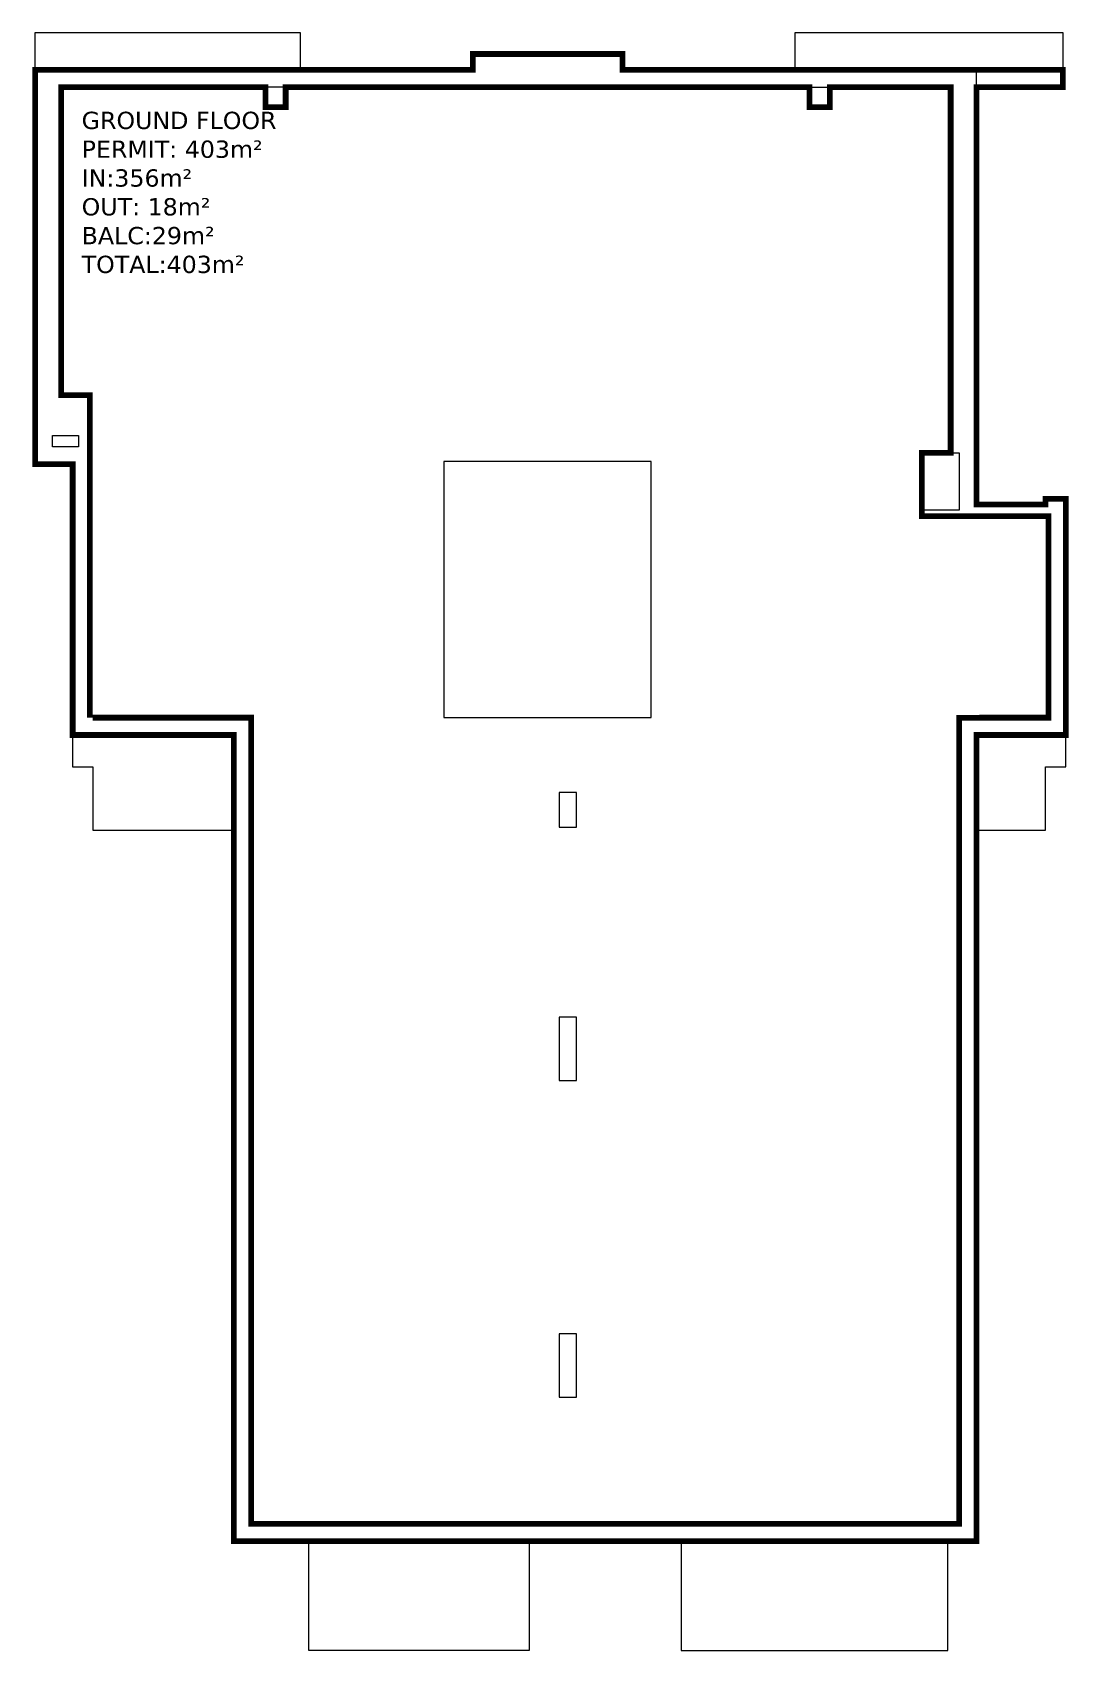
# Model space of a CAD drawing. Header units: inches. Extents: x -48 to 777, y -156 to 510.
# Drawn here: x 391.23 to 409.23, y 290.74 to 318.84 of the extents above; entities that cross this region are included whole.
import ezdxf

# ---------------------------------------------------------------- set-up
doc = ezdxf.new("R2010")
doc.units = ezdxf.units.IN
doc.header["$MEASUREMENT"] = 0
doc.layers.add('A-PROJECTION2', color=5, linetype='Continuous', lineweight=20)
doc.layers.add('A-TEXT', color=50, linetype='Continuous', lineweight=15)
doc.layers.add('HH-DARK GREY', color=7, linetype='Continuous', lineweight=5, true_color=0x404040)
doc.styles.add('ROMAND', font='verdana.ttf')

msp = doc.modelspace()

# ---------------------------------------------------------------- texts
at = {"layer": 'A-TEXT', "insert": (392.08278, 317.46059), "char_height": 0.3, "width": 5.3855725, "attachment_point": 1, "style": 'ROMAND'}
msp.add_mtext('GROUND FLOOR\\PPERMIT: 403m²\\P\\pt2;IN:356m²\\P\\ptz;OUT: 18m²\\PBALC:29m²\\PTOTAL:403m²', dxfattribs=at)

# ---------------------------------------------------------------- linework, layer by layer
at = {"layer": 'A-PROJECTION2'}
for points in [[(395.87678, 318.18879), (391.27678, 318.18879), (391.27678, 318.83893), (395.87678, 318.83893)], [(395.27678, 317.53879), (395.62678, 317.53879), (395.62678, 317.88879), (395.27678, 317.88879)], [(395.27678, 317.53879), (395.62678, 317.53879), (395.62678, 317.88879), (395.27678, 317.88879)], [(405.07678, 317.53879), (404.72678, 317.53879), (404.72678, 317.88879), (405.07678, 317.88879)], [(405.07678, 317.53879), (404.72678, 317.53879), (404.72678, 317.88879), (405.07678, 317.88879)], [(391.57678, 311.83893), (392.02678, 311.83893), (392.02678, 311.63893), (391.57678, 311.63893)], [(401.97678, 311.38893), (398.37678, 311.38893), (398.37678, 306.93893), (401.97678, 306.93893)], [(407.32678, 310.53893), (406.67678, 310.53893), (406.67678, 311.53893), (407.32678, 311.53893)], [(394.72678, 306.63736), (391.92678, 306.63736), (391.92678, 306.08736), (392.27678, 306.08736), (392.27678, 304.98736), (394.72678, 304.98736)], [(409.17678, 306.63736), (407.62678, 306.63736), (407.62678, 304.98736), (408.82678, 304.98736), (408.82678, 306.08736), (409.17678, 306.08736)], [(400.37678, 305.03736), (400.67678, 305.03736), (400.67678, 305.63736), (400.37678, 305.63736)], [(400.37678, 300.63736), (400.67678, 300.63736), (400.67678, 301.73736), (400.37678, 301.73736)], [(400.37678, 295.13736), (400.67678, 295.13736), (400.67678, 296.23736), (400.37678, 296.23736)], [(399.85775, 290.73736), (396.02678, 290.73736), (396.02678, 292.63736), (399.85775, 292.63736)], [(402.4958, 290.73736), (407.12678, 290.73736), (407.12678, 292.63736), (402.4958, 292.63736)]]:
    msp.add_lwpolyline(points, close=True, dxfattribs=at)
msp.add_lwpolyline([(407.6268, 317.88896), (407.6268, 318.18893), (404.47678, 318.18893), (404.47678, 318.83893), (409.12678, 318.83893), (409.12678, 317.88896), (407.6268, 317.88896)], dxfattribs=at)
at = {"layer": 'HH-DARK GREY', "const_width": 0.1}
for points in [[(402.4958, 292.63736), (402.4958, 292.63736), (400.22678, 292.63736), (399.85775, 292.63736), (399.85775, 292.63736), (396.02678, 292.63736), (396.02678, 292.63736), (394.72678, 292.63736), (394.72678, 306.63736), (392.27678, 306.63736), (392.27678, 306.63736), (391.92678, 306.63736), (391.92678, 311.33893), (391.27678, 311.33893), (391.27678, 312.58893), (391.27678, 318.18879), (391.27678, 318.18879), (395.87678, 318.18879), (395.87678, 318.18879), (398.87678, 318.18879), (398.87678, 318.46393), (401.47678, 318.46393), (401.47678, 318.18893), (404.47678, 318.18893), (404.47678, 318.18893), (409.12678, 318.18893), (409.12678, 317.88896), (407.6268, 317.88896), (407.62677, 311.53893), (407.62678, 311.53893), (407.62678, 310.63909), (408.82678, 310.63909), (408.82678, 310.73909), (409.17678, 310.73909), (409.17678, 306.63736), (408.82678, 306.63736), (408.82678, 306.63736), (407.62678, 306.63736), (407.62678, 292.63736), (407.12678, 292.63736), (407.12678, 292.63736)], [(407.32678, 292.93736), (407.07678, 292.93736), (402.44582, 292.93736), (400.17679, 292.93736), (399.80777, 292.93736), (395.97679, 292.93736), (395.02678, 292.93736), (395.02678, 306.93893), (392.22679, 306.93893), (392.22677, 306.93736), (392.2268, 312.53893), (391.72679, 312.53893), (391.72678, 317.88901), (395.27678, 317.88887), (395.27678, 317.53879), (395.62678, 317.53879), (395.62678, 317.88894), (404.72677, 317.88894), (404.72679, 317.53884), (405.07679, 317.53873), (405.0769, 317.88884), (407.17679, 317.88904), (407.17679, 311.53893), (406.67678, 311.53893), (406.67678, 310.43893), (408.87679, 310.43892), (408.87678, 306.93893), (408.77679, 306.93893), (407.32678, 306.93736)]]:
    msp.add_lwpolyline(points, close=True, dxfattribs=at)

msp.set_redraw_order([(e.dxf.handle, doc.entitydb.next_handle()) for e in msp.query("TEXT MTEXT ATTDEF DIMENSION ARC_DIMENSION")])  # texts and dimensions are drawn at this point

doc.saveas('drawing.dxf')
